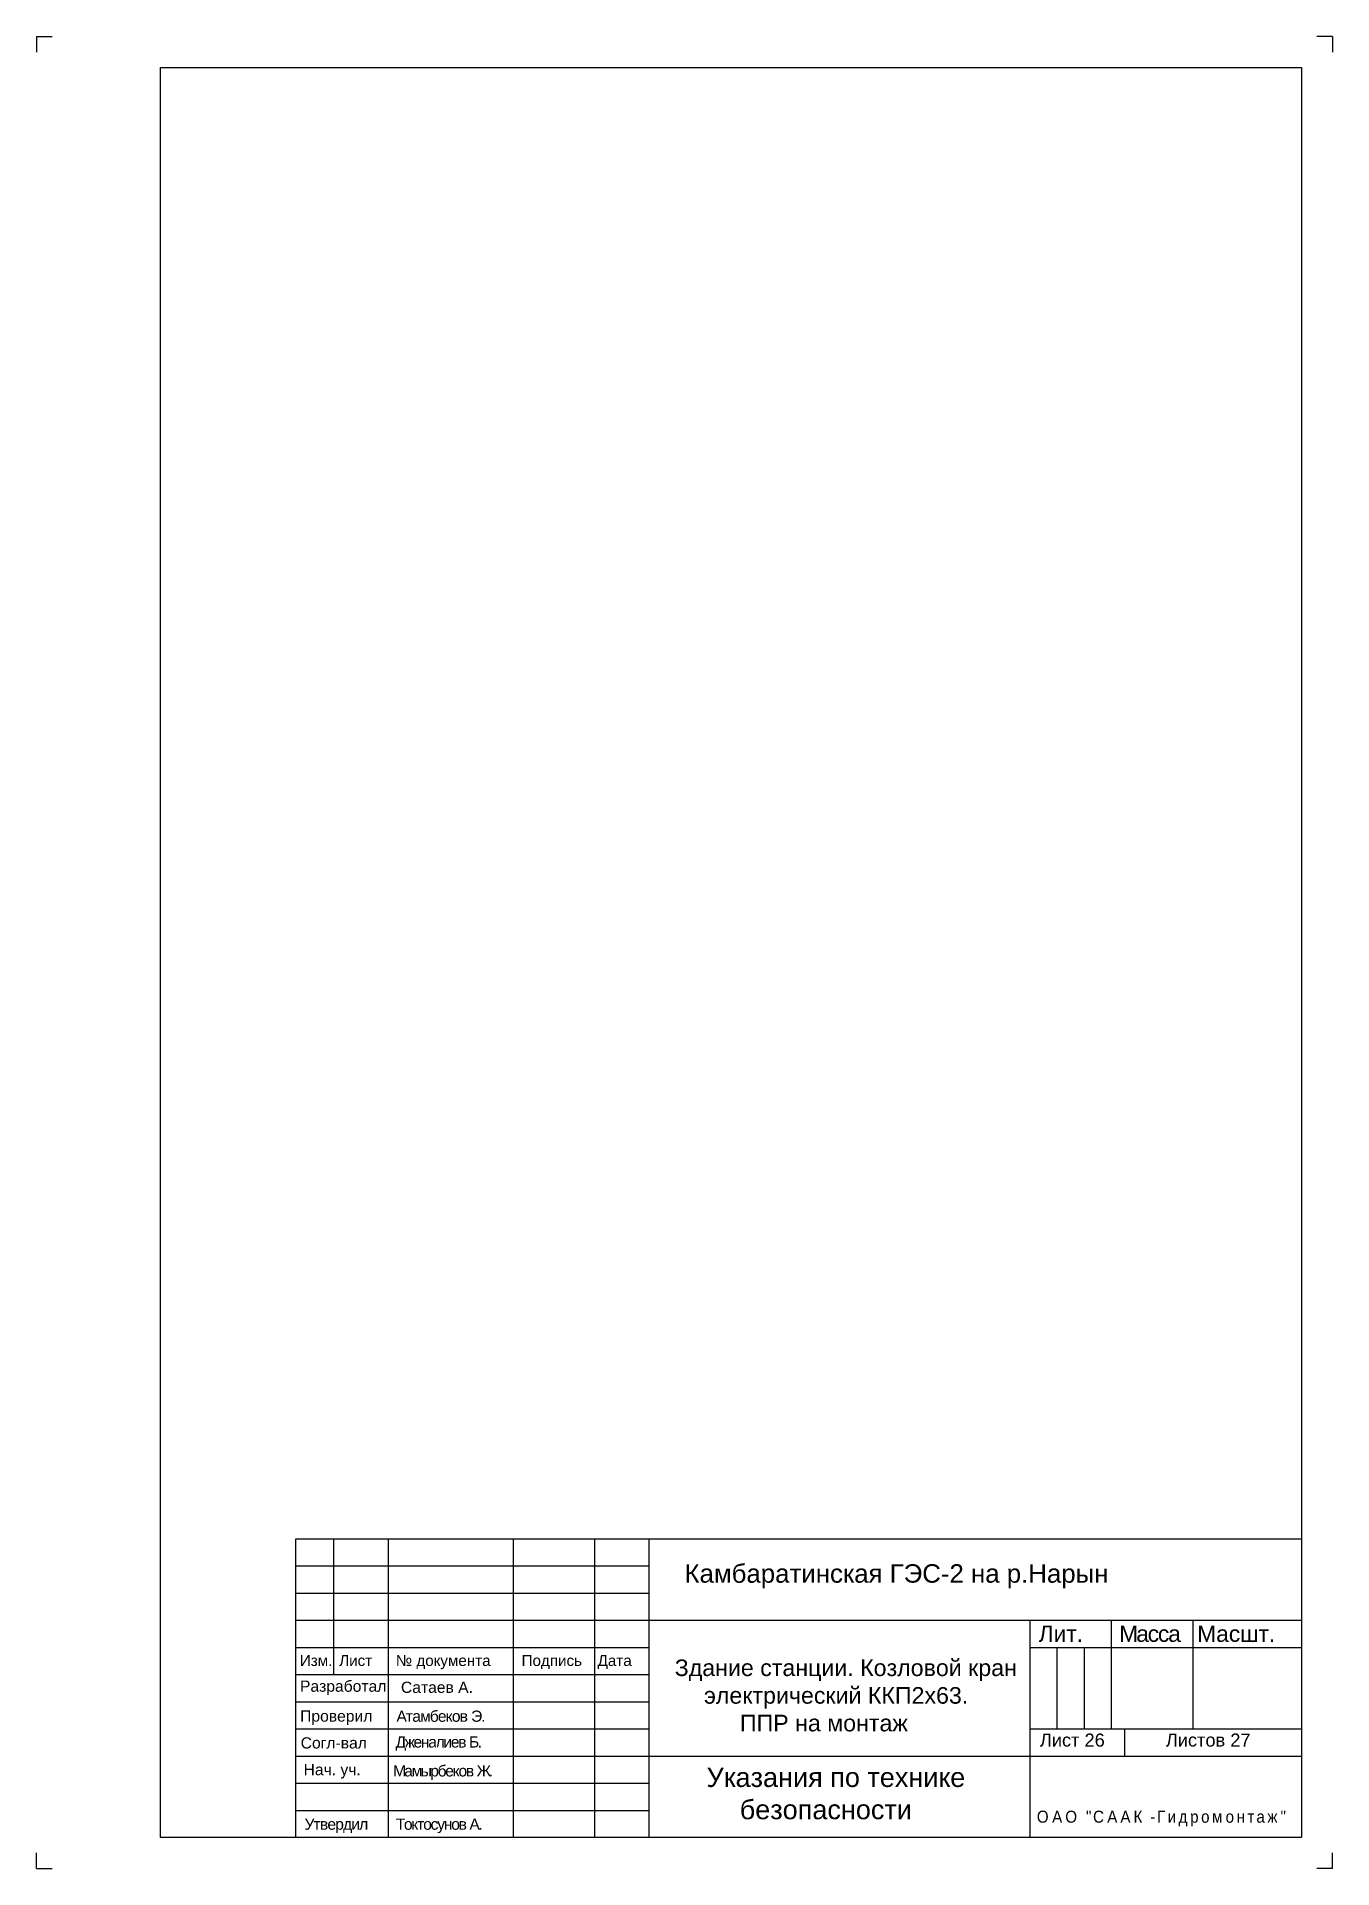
# Model space of a CAD drawing. Header units: millimetres. Extents: x 155577 to 993706, y -295114 to -113927.
# Drawn here: x 953897 to 972608, y -281433 to -254971 of the extents above; entities that cross this region are included whole.
import ezdxf

# ---------------------------------------------------------------- set-up
doc = ezdxf.new("R2010")
doc.units = ezdxf.units.MM
doc.styles.add('rom', font='times.ttf')
doc.styles.get("Standard").update_dxf_attribs({"font": 'arial.ttf'})

msp = doc.modelspace()

# ---------------------------------------------------------------- texts
at = {"attachment_point": 1}
for s, insert, char_height, width in [('Камбаратинская ГЭС-2 на р.Нарын', (963252.051, -277039.685), 266.87572, 9245.64126), ('{\\H1.5x;Лит.}', (968366.369, -277925.881), 156.98572, 731.31139), ('{\\H1.5x;\\T0.9;Масса}', (969529.58, -277925.881), 156.98572, 731.31139), ('{\\H1.5x;Масшт.}', (970655.706, -277925.881), 156.98572, 731.31139), ('Изм.', (957697.946, -278352.179), 156.9857, 1845.05403), ('Лист', (958265.62, -278352.179), 156.9857, 1845.05403), ('{\\fArial|b0|i0|c204|p34;№ документа}', (959084.258, -278352.179), 156.98572, 1845.05403), ('Подпись ', (960899.707, -278352.179), 156.9857, 953.74202), ('Дата', (961997.22, -278352.179), 156.9857, 435.13342), ('\\pi61.384;Здание станции. Козловой кран \\P\\pi484.99;электрический ККП2х63.\\P\\pi1002.6;ППР на монтаж', (963049.837, -278415.374), 239.59969, 5069.98199), ('Разработал', (957699.786, -278720.141), 161.7298, 921.85758), ('Сатаев А.', (959157.597, -278736.526), 161.7298, 1586.04363), ('Проверил', (957701.619, -279151.758), 161.7298, 921.85758), ('{\\T0.9;Атамбеков Э}.', (959092.383, -279153.903), 161.72979, 1701.31632), ('Согл-вал', (957709.876, -279539.817), 161.7298, 921.85758), ('{\\T0.8;Дженалиев Б.}', (959080.29, -279526.426), 161.72979, 1697.87913), ('Лист 26', (968384.045, -279485.618), 188.3829, 1292.95867), ('Листов 27', (970202.855, -279485.618), 188.3829, 1292.95867), ('Нач. уч.', (957751.374, -279925.709), 161.7298, 1246.02258), ('{\\T0.85;Мамырбеков Ж\\T0.75;.}', (959044.011, -279943.871), 161.72979, 1861.28928), ('\\pi161.2;Указания по технике \\P\\pi640.29;безопасности', (963409.537, -279978.04), 279.53297, 4147.36615), ('{\\T0.9;Утвердил}', (957765.018, -280713.762), 161.72979, 921.85758), ('{\\T0.85;Токтосунов А.}', (959083.064, -280713.762), 161.72979, 1906.76167)]:
    msp.add_mtext(s, dxfattribs=dict(at, insert=insert, char_height=char_height, width=width))
at = {"linetype": 'Continuous', "insert": (970150.277, -280712.961), "char_height": 258.340685, "width": 3697.79128, "attachment_point": 5, "style": 'rom'}
msp.add_mtext('{\\fArial|b0|i0|c204|p34;\\H0.6733x;\\W0.9;\\T1.3;ОАО "СААК \\fArial|b0|i0|c0|p34;-\\fArial|b0|i0|c204|p34;Гидромонтаж\\fArial|b0|i0|c0|p34;"\\Fsimplex|c0;\\H1.485x;\\Q12;\\T1; }', dxfattribs=at)

# ---------------------------------------------------------------- blocks, each defined once
blk = doc.blocks.new('A4')
at = {"color": 4}
for p, q in [((839180.34, -1943.12), (839180.34, -1945.62)), ((839180.34, -1943.12), (839182.84, -1943.12)), ((839390.34, -1943.12), (839387.84, -1943.12)), ((839390.34, -1943.12), (839390.34, -1945.62)), ((839180.34, -2240.12), (839180.34, -2237.62)), ((839390.34, -2240.12), (839390.34, -2237.62)), ((839180.34, -2240.12), (839182.84, -2240.12)), ((839390.34, -2240.12), (839387.84, -2240.12))]:
    blk.add_line(p, q, dxfattribs=at)
for p, q in [((839200.34, -1948.12), (839200.34, -2235.12)), ((839200.34, -1948.12), (839385.34, -1948.12)), ((839385.34, -1948.12), (839385.34, -2235.12)), ((839385.34, -2235.12), (839200.34, -2235.12))]:
    blk.add_line(p, q)

# ---------------------------------------------------------------- linework, layer by layer
for p, q in [((957641.061, -280987.857), (957641.061, -276670.75)), ((957641.061, -276670.75), (972162.24, -276670.75)), ((958190.511, -278633.072), (958190.511, -276670.75)), ((958975.44, -280987.857), (958975.44, -276670.75)), ((960780.776, -280987.857), (960780.776, -276670.75)), ((961958.169, -280987.857), (961958.169, -276670.75)), ((962743.097, -280987.857), (962743.097, -276670.75)), ((957641.061, -277063.214), (962743.097, -277063.214)), ((957641.061, -277455.679), (962743.097, -277455.679)), ((957641.061, -277848.143), (972162.24, -277848.143)), ((957641.061, -277848.143), (972162.24, -277848.143)), ((968237.597, -277848.143), (968237.597, -280987.857)), ((969414.99, -277848.143), (969414.99, -279418)), ((970592.383, -277848.143), (970592.383, -279418)), ((972162.24, -277744.617), (972162.24, -280987.857)), ((957641.061, -278240.607), (962743.097, -278240.607)), ((968237.597, -278240.607), (972162.24, -278240.607)), ((968630.062, -278240.607), (968630.062, -279418)), ((969022.526, -278240.607), (969022.526, -279418)), ((957641.061, -278633.072), (962743.097, -278633.072)), ((957641.061, -278633.072), (962743.097, -278633.072)), ((957641.061, -279025.536), (962743.097, -279025.536)), ((957641.061, -279025.536), (962743.097, -279025.536)), ((957641.061, -279418), (962743.097, -279418)), ((968237.597, -279418), (972162.24, -279418)), ((969608.473, -279418), (969608.473, -279810.464)), ((957641.061, -279810.464), (972162.24, -279810.464)), ((957641.061, -280202.929), (962743.097, -280202.929)), ((957641.061, -280202.929), (962743.097, -280202.929)), ((957641.061, -280595.393), (962743.097, -280595.393))]:
    msp.add_line(p, q)

# ---------------------------------------------------------------- block references
at = {"color": 4, "xscale": 89.09999999997672, "yscale": 89.10000000000582, "zscale": 89.1}
msp.add_blockref('A4', (-73817071.727, -81838.302), dxfattribs=at)

msp.set_redraw_order([(e.dxf.handle, doc.entitydb.next_handle()) for e in msp.query("TEXT MTEXT ATTDEF DIMENSION ARC_DIMENSION")])  # texts and dimensions are drawn at this point

doc.saveas('drawing.dxf')
